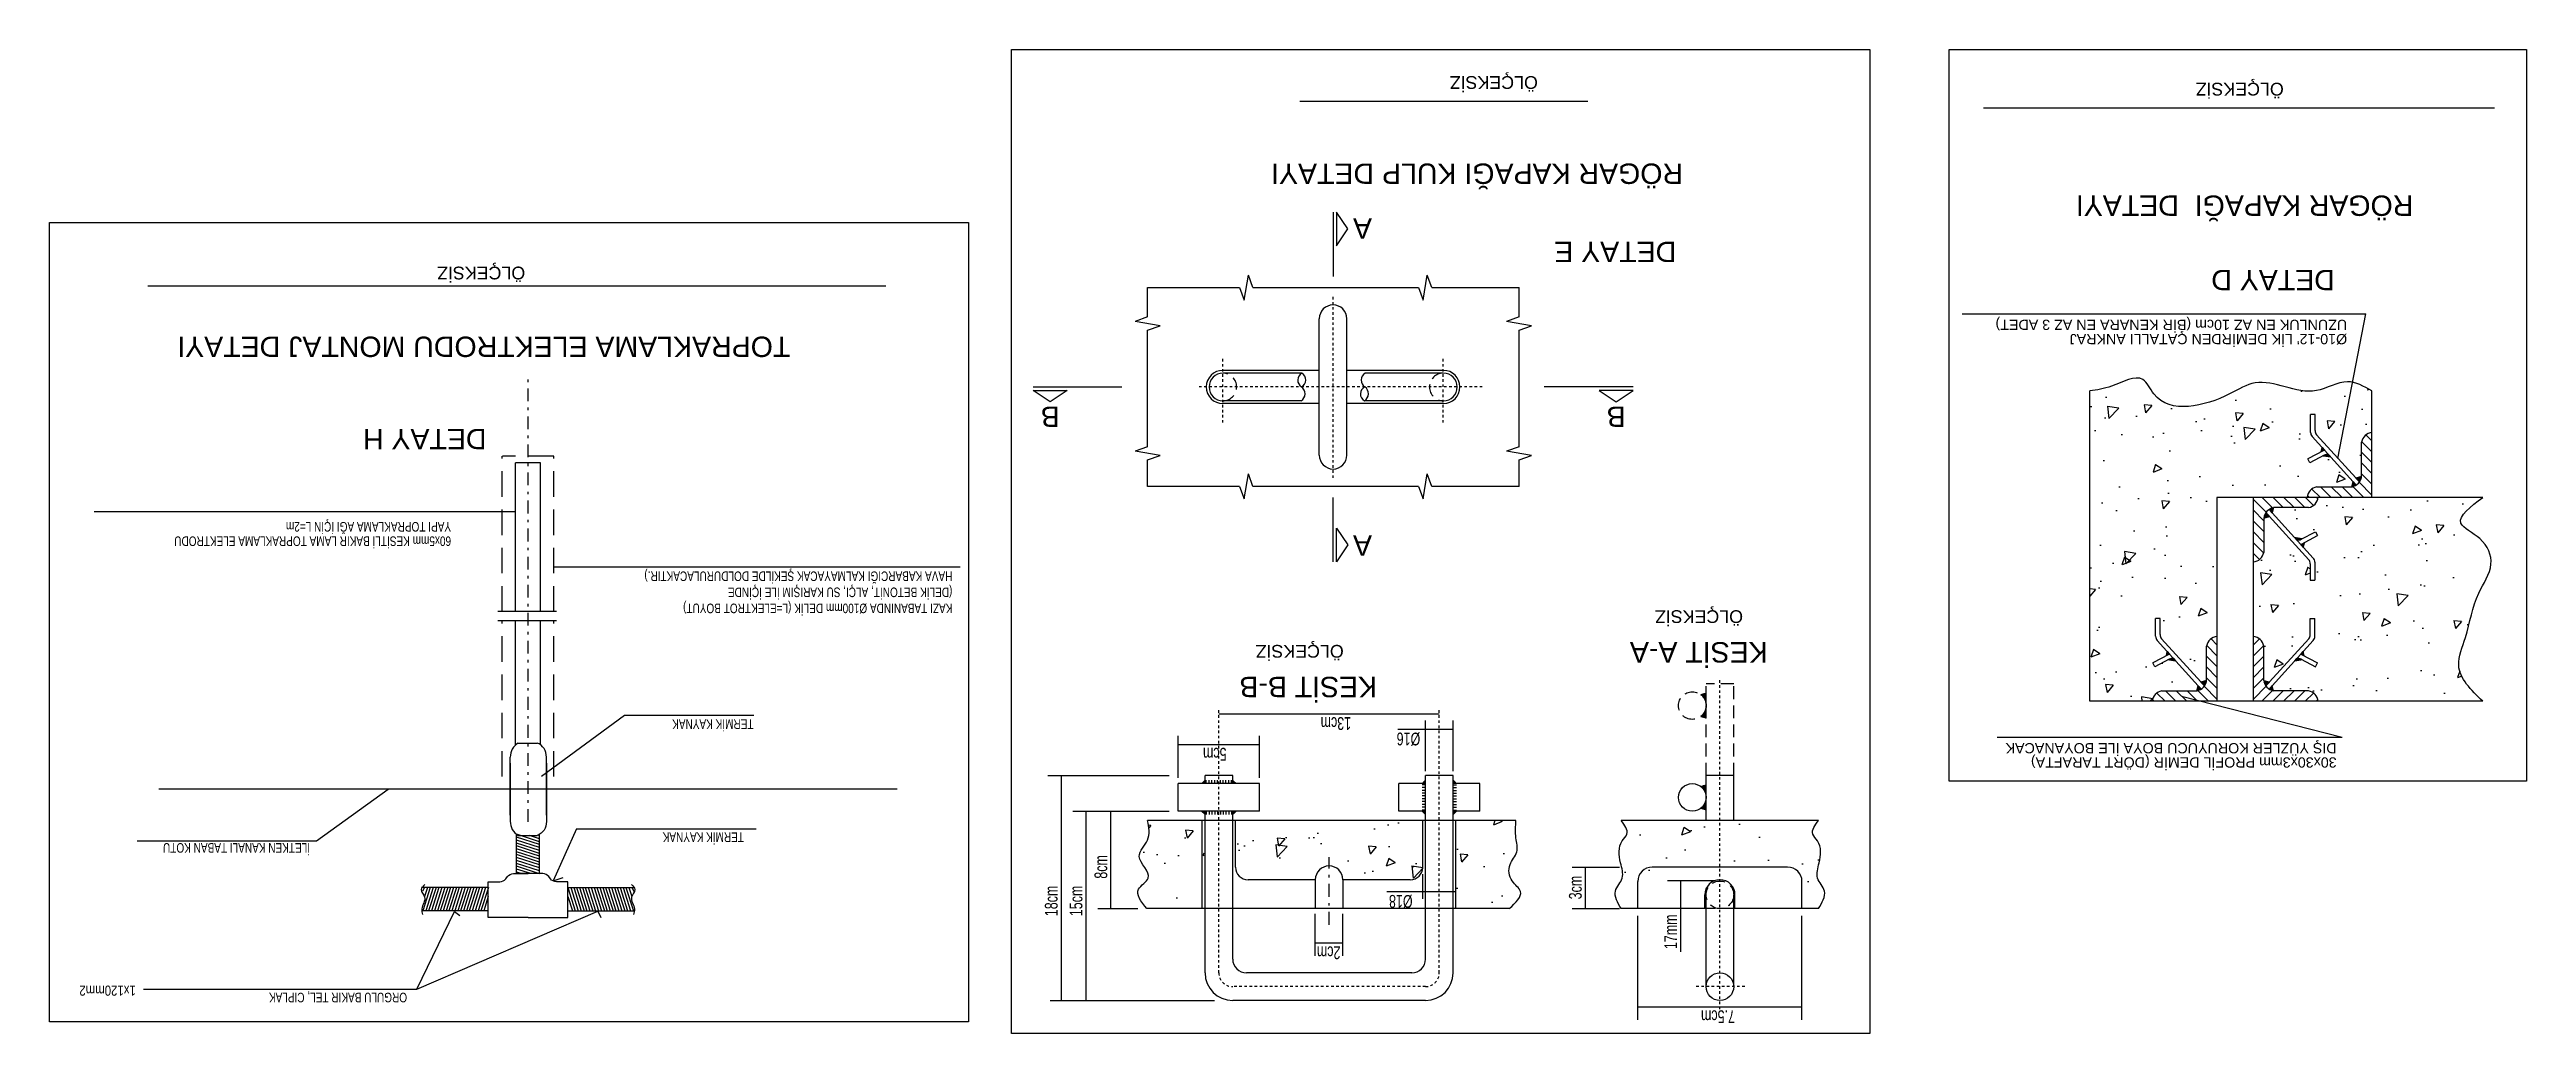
# Model space of a CAD drawing. Header units: metres. Extents: x 400413 to 400858, y 4543778 to 4544107.
# Drawn here: x 400670.9 to 400768, y 4544045.7 to 4544084.3 of the extents above; entities that cross this region are included whole.
import ezdxf
from ezdxf.enums import TextEntityAlignment as Align

# ---------------------------------------------------------------- set-up
doc = ezdxf.new("R2010")
doc.units = ezdxf.units.M
for name, pattern in [('DASHDOT', [1, 0.5, -0.25, 0, -0.25]), ('DASHED', [0.75, 0.5, -0.25]), ('HIDDENX2', [0.75, 0.5, -0.25])]:
    doc.linetypes.add(name, pattern=pattern)
for name, color, linetype in [('MIMARI', 2, 'Continuous'), ('PRT-EL-E-GEN', 2, 'Continuous'), ('PRT-EL-EL1', 2, 'Continuous'), ('PRT-EL-topraklama', 1, 'Continuous'), ('YP-EL-EL1', 2, 'Continuous'), ('YP-EL-topraklama', 1, 'Continuous'), ('YP_RA_GP_GTXTM-25_1_2', 251, 'Continuous')]:
    doc.layers.add(name, color=color, linetype=linetype)
doc.styles.add('BOLD', font='arial.ttf', dxfattribs={"width": 0.7, "height": 15})
doc.styles.add('D2B', font='arial.ttf', dxfattribs={"width": 0.75, "height": 25})
doc.styles.add('ROMANS', font='arial.ttf', dxfattribs={"width": 0.7})
doc.styles.add('Y1', font='arial.ttf', dxfattribs={"width": 0.8, "height": 40})
doc.styles.add('YP-TXT-0010-25', font='arial.ttf', dxfattribs={"height": 0.025})
doc.styles.add('YP-TXT-DIM', font='arial.ttf', dxfattribs={"width": 0.7})
pattern_1 = [(225, (405342.5284038, 4545953.3688567), (0.0010606601718, -0.0010606601718), [])]
pattern_2 = [(135, (405342.5284038, 4542172.0499759), (0.0010606601718, 0.0010606601718), [])]
pattern_3 = [(315, (396170.5909618, 4545953.3688502), (-0.0010606601718, -0.0010606601718), [])]
pattern_4 = [(315, (396176.6640446, 4545961.3681719), (-0.0010606601718, -0.0010606601718), [])]

msp = doc.modelspace()

# ---------------------------------------------------------------- texts
at = {"layer": 'PRT-EL-E-GEN', "style": 'D2B', "width": 0.75}
for s, p in [('YAPI TOPRAKLAMA AĞI İÇİN L=2m', (400686.63, 4544065.739)), ('60x5mm KESİTLİ BAKIR LAMA TOPRAKLAMA ELEKTRODU', (400686.63, 4544065.173)), ('HAVA KABARCIĞI KALMAYACAK ŞEKİLDE DOLDURULACAKTIR.)', (400706.278, 4544063.799)), ('(DELİK BETONİT, ALÇI, SU KARIŞIM İLE İÇİNDE', (400706.278, 4544063.169)), ('KAZI TABANINDA %%C100mm DELİK (L=ELEKTROT BOYUT)', (400706.278, 4544062.539)), ('TERMİK KAYNAK', (400698.482, 4544057.998)), ('TERMİK KAYNAK', (400698.111, 4544053.563)), ('İLETKEN KANALI TABAN KOTU', (400681.103, 4544053.145)), ('ORGULU BAKIR TEL, CIPLAK', (400684.905, 4544047.277))]:
    msp.add_text(s, height=0.375, rotation=180, dxfattribs=at).set_placement(p)
at = {"layer": 'PRT-EL-EL1', "color": 3, "style": 'ROMANS'}
for p in [(400729.227, 4544083.225, 0), (400758.463, 4544082.965, 0)]:
    msp.add_text('ÖLÇEKSİZ', height=0.5, rotation=180, dxfattribs=at).set_placement(p)
at = {"layer": 'PRT-EL-EL1', "color": 4, "linetype": 'Continuous', "style": 'BOLD'}
for s, p in [('RÖGAR KAPAĞI KULP DETAYI', (400734.917, 4544079.798, 0)), ('RÖGAR KAPAĞI  DETAYI', (400763.541, 4544078.544, 0)), ('TOPRAKLAMA ELEKTRODU MONTAJ DETAYI', (400699.926, 4544073.01, 0))]:
    msp.add_text(s, height=0.8, rotation=180, dxfattribs=at).set_placement(p)
msp.add_text('DETAY E', height=0.8, rotation=180, dxfattribs=at).set_placement((400732.259, 4544076.73, 0), align=Align.CENTER)
at = {"layer": 'YP-EL-EL1', "color": 4, "linetype": 'Continuous', "style": 'BOLD'}
for s, p in [('A', (400722.354, 4544077.653)), ('DETAY D', (400758.043, 4544075.626)), ('B', (400710.113, 4544070.265)), ('B', (400732.293, 4544070.265)), ('DETAY H', (400685.597, 4544069.391)), ('A', (400722.354, 4544065.216)), ('KESİT A-A', (400735.536, 4544061.028)), ('KESİT B-B', (400720.227, 4544059.668))]:
    msp.add_text(s, height=0.8, rotation=180, dxfattribs=at).set_placement(p, align=Align.CENTER)
at = {"layer": 'YP-EL-EL1', "color": 3, "style": 'ROMANS'}
for p in [(400689.535, 4544075.754), (400737.269, 4544062.279), (400721.618, 4544060.919)]:
    msp.add_text('ÖLÇEKSİZ', height=0.5, rotation=180, dxfattribs=at).set_placement(p)
at = {"layer": 'YP-EL-EL1', "color": 43, "style": 'YP-TXT-DIM', "width": 0.7}
for s, rotation, p in [('13cm', 179.99352, (400721.908, 4544058.085)), ('%%C16', 179.99352, (400724.618, 4544057.479)), ('5cm', 179.99352, (400717.025, 4544056.883)), ('8cm', 89.99352, (400712.348, 4544051.75)), ('18cm', 89.99352, (400710.403, 4544050.28)), ('15cm', 89.99352, (400711.375, 4544050.28)), ('3cm', 89.99352, (400730.946, 4544050.94)), ('%%C18', 179.99352, (400724.317, 4544051.11)), ('17mm', 89.99352, (400734.68, 4544048.989)), ('2cm', 179.99352, (400721.49, 4544049.095)), ('7.5cm', 179.99352, (400736.952, 4544046.589))]:
    msp.add_text(s, height=0.5, rotation=rotation, dxfattribs=at).set_placement(p)
at = {"layer": 'YP-EL-EL1', "style": 'Y1', "width": 0.8}
msp.add_text('1x120mm2', height=0.4, rotation=180, dxfattribs=at).set_placement((400674.272, 4544047.56))
at = {"layer": 'YP_RA_GP_GTXTM-25_1_2', "style": 'YP-TXT-0010-25'}
for s, p in [('UZUNLUK EN AZ 10cm (BİR KENARA EN AZ 3 ADET)', (400760.948, 4544073.67)), ("%%C10-12' LİK DEMİRDEN ÇATALLI ANKRAJ", (400760.948, 4544073.111)), ('DIŞ YÜZLER KORUYUCU BOYA İLE BOYANACAK', (400760.536, 4544057.067)), ('30x30x3mm PROFİL DEMİR (DÖRT TARAFTA)', (400760.536, 4544056.508))]:
    msp.add_text(s, height=0.4, rotation=179.99352, dxfattribs=at).set_placement(p)

# ---------------------------------------------------------------- hatches: boundary and pattern name
at = {"layer": 'YP-EL-EL1', "linetype": 'HIDDENX2'}
h = msp.add_hatch(dxfattribs=at)
h.set_pattern_fill('AR-CONC', color=2, scale=0.5, angle=180, style=0)
h.set_pattern_definition([(230, (404578.3192, 4545637.5923), (-3.586301, 0.3137607), [0.375, -4.125]), (175, (404578.3192, 4545637.5923), (0.6937567, -3.7609607), [0.3, -3.3]), (280.4514, (404578.0204, 4545637.6184), (-2.892547, -3.4471977), [0.318701, -3.5057106]), (226.1842, (404578.3192, 4545636.5923), (-5.3362052, 0.827595), [0.5625, -6.1875]), (276.6356, (404577.8746, 4545636.661), (-4.6733135, -4.8705894), [0.4780514, -5.258565]), (171.1842, (404578.319, 4545636.5923), (-4.67331, -4.870593), [0.45, -4.95]), (201, (404577.8192, 4545636.8423), (-2.9845353, 2.0130945), [0.375, -4.125]), (146, (404577.8192, 4545636.8423), (-1.2165767, -3.6257502), [0.3, -3.3]), (251.4514, (404577.5705, 4545637.01), (-4.201113, -1.6126525), [0.318701, -3.5057106]), (217.5, (404578.3192, 4545637.5923), (-0.06079928, -1.66446927), [0, -3.26, 0, -3.35, 0, -3.3125]), (187.5, (404578.3192, 4545637.5923), (-1.3153477, -1.97205856), [0, -1.91, 0, -3.185, 0, -1.2625]), (147.5, (404579.4342, 4545637.5923), (-2.6691122, 0.11277436), [0, -1.25, 0, -3.9, 0, -5.175]), (137.5, (404579.9342, 4545637.5923), (-2.9159308, -0.5005249), [0, -1.625, 0, -2.59, 0, -3.675])])
edge = h.paths.add_edge_path()
edge.add_line((400759.679, 4544063.461), (400759.504, 4544063.461))
edge.add_line((400759.504, 4544063.461), (400759.504, 4544064.097))
edge.add_arc((400759.264, 4544064.097), 0.24, 360, 402.17213)
edge.add_line((400759.442, 4544064.258), (400757.902, 4544065.958))
edge.add_line((400757.902, 4544065.958), (400757.683, 4544065.892))
edge.add_line((400757.683, 4544065.892), (400757.683, 4544064.548))
edge.add_arc((400757.218, 4544064.642), 0.474, 276.74402, 348.626, ccw=False)
edge.add_line((400757.274, 4544064.17), (400757.274, 4544061.248))
edge.add_arc((400757.218, 4544060.777), 0.474, 371.374, 443.29614, ccw=False)
edge.add_line((400757.683, 4544060.871), (400757.683, 4544059.527))
edge.add_line((400757.683, 4544059.527), (400757.902, 4544059.46))
edge.add_line((400757.902, 4544059.46), (400759.442, 4544061.161))
edge.add_arc((400759.264, 4544061.322), 0.24, 317.82787, 360)
edge.add_line((400759.504, 4544061.322), (400759.504, 4544061.958))
edge.add_line((400759.504, 4544061.958), (400759.679, 4544061.958))
edge.add_line((400759.679, 4544061.958), (400759.679, 4544061.255))
edge.add_arc((400759.439, 4544061.255), 0.24, 317.82787, 360, ccw=False)
edge.add_line((400759.617, 4544061.094), (400759.229, 4544060.665))
edge.add_line((400759.229, 4544060.665), (400759.257, 4544060.496))
edge.add_line((400759.257, 4544060.496), (400759.786, 4544060.215))
edge.add_line((400759.786, 4544060.215), (400759.704, 4544060.061))
edge.add_line((400759.704, 4544060.061), (400759.178, 4544060.341))
edge.add_line((400759.178, 4544060.341), (400758.89, 4544060.292))
edge.add_line((400758.89, 4544060.292), (400758.011, 4544059.321))
edge.add_line((400758.011, 4544059.321), (400758.061, 4544059.118))
edge.add_line((400758.061, 4544059.118), (400759.436, 4544059.118))
edge.add_arc((400759.345, 4544058.655), 0.471, 366.45041, 438.90527, ccw=False)
edge.add_line((400759.814, 4544058.708), (400766.261, 4544058.707))
edge.add_spline(control_points=[(400766.261, 4544058.707), (400765.807, 4544059.153), (400765.052, 4544059.893), (400765.732, 4544061.448), (400765.888, 4544062.791), (400766.791, 4544064.011), (400766.323, 4544065.142), (400764.951, 4544065.715), (400765.781, 4544066.34), (400766.262, 4544066.702)], knot_values=[0, 0, 0, 0, 169.606945, 281.631314, 463.599562, 586.620125, 695.909155, 791.91265, 923.840747, 923.840747, 923.840747, 923.840747], degree=3, periodic=0)
edge.add_line((400766.262, 4544066.702), (400759.813, 4544066.703))
edge.add_arc((400759.345, 4544066.764), 0.471, 281.09473, 352.55835, ccw=False)
edge.add_line((400759.436, 4544066.301), (400758.061, 4544066.301))
edge.add_line((400758.061, 4544066.301), (400758.011, 4544066.098))
edge.add_line((400758.011, 4544066.098), (400758.89, 4544065.127))
edge.add_line((400758.89, 4544065.127), (400759.178, 4544065.078))
edge.add_line((400759.178, 4544065.078), (400759.704, 4544065.358))
edge.add_line((400759.704, 4544065.358), (400759.786, 4544065.204))
edge.add_line((400759.786, 4544065.204), (400759.257, 4544064.923))
edge.add_line((400759.257, 4544064.923), (400759.229, 4544064.753))
edge.add_line((400759.229, 4544064.753), (400759.617, 4544064.325))
edge.add_arc((400759.439, 4544064.164), 0.24, 360, 402.17213, ccw=False)
edge.add_line((400759.679, 4544064.164), (400759.679, 4544063.461))
edge = h.paths.add_edge_path()
edge.add_spline(control_points=[(400761.92, 4544070.878), (400761.601, 4544071.057), (400760.887, 4544071.46), (400759.392, 4544070.444), (400757.69, 4544071.58), (400755.861, 4544070.396), (400753.68, 4544069.863), (400752.915, 4544071.679), (400751.807, 4544071.012), (400751.138, 4544070.919), (400750.863, 4544070.88)], knot_values=[0, 0, 0, 0, 102.498253, 229.479071, 471.255847, 580.609679, 877.145775, 948.629595, 1073.499845, 1160.766792, 1160.766792, 1160.766792, 1160.766792], degree=3, periodic=0)
edge.add_line((400750.863, 4544070.88), (400750.859, 4544058.71))
edge.add_line((400750.859, 4544058.71), (400753.306, 4544058.709))
edge.add_arc((400753.774, 4544058.655), 0.471, 461.09473, 533.37783, ccw=False)
edge.add_line((400753.684, 4544059.118), (400755.058, 4544059.118))
edge.add_line((400755.058, 4544059.118), (400755.109, 4544059.321))
edge.add_line((400755.109, 4544059.321), (400754.229, 4544060.292))
edge.add_line((400754.229, 4544060.292), (400753.941, 4544060.341))
edge.add_line((400753.941, 4544060.341), (400753.416, 4544060.061))
edge.add_line((400753.416, 4544060.061), (400753.334, 4544060.215))
edge.add_line((400753.334, 4544060.215), (400753.862, 4544060.496))
edge.add_line((400753.862, 4544060.496), (400753.891, 4544060.665))
edge.add_line((400753.891, 4544060.665), (400753.503, 4544061.094))
edge.add_arc((400753.681, 4544061.255), 0.24, 180, 222.17213, ccw=False)
edge.add_line((400753.441, 4544061.255), (400753.441, 4544061.958))
edge.add_line((400753.441, 4544061.958), (400753.615, 4544061.958))
edge.add_line((400753.615, 4544061.958), (400753.615, 4544061.322))
edge.add_arc((400753.855, 4544061.322), 0.24, 180, 222.17213)
edge.add_line((400753.677, 4544061.161), (400755.218, 4544059.46))
edge.add_line((400755.218, 4544059.46), (400755.436, 4544059.527))
edge.add_line((400755.436, 4544059.527), (400755.436, 4544060.871))
edge.add_arc((400755.901, 4544060.777), 0.474, 456.70386, 528.626, ccw=False)
edge.add_line((400755.846, 4544061.248), (400755.846, 4544066.703))
edge.add_line((400755.846, 4544066.703), (400759.378, 4544066.703))
edge.add_arc((400759.847, 4544066.654), 0.471, 461.09473, 534.10684, ccw=False)
edge.add_line((400759.757, 4544067.117), (400761.132, 4544067.117))
edge.add_line((400761.132, 4544067.117), (400761.182, 4544067.32))
edge.add_line((400761.182, 4544067.32), (400760.302, 4544068.291))
edge.add_line((400760.302, 4544068.291), (400760.014, 4544068.34))
edge.add_line((400760.014, 4544068.34), (400759.489, 4544068.06))
edge.add_line((400759.489, 4544068.06), (400759.407, 4544068.214))
edge.add_line((400759.407, 4544068.214), (400759.935, 4544068.496))
edge.add_line((400759.935, 4544068.496), (400759.964, 4544068.665))
edge.add_line((400759.964, 4544068.665), (400759.576, 4544069.093))
edge.add_arc((400759.754, 4544069.254), 0.24, 180, 222.17213, ccw=False)
edge.add_line((400759.514, 4544069.254), (400759.514, 4544069.957))
edge.add_line((400759.514, 4544069.957), (400759.688, 4544069.957))
edge.add_line((400759.688, 4544069.957), (400759.688, 4544069.321))
edge.add_arc((400759.928, 4544069.321), 0.24, 180, 222.17213)
edge.add_line((400759.75, 4544069.16), (400761.291, 4544067.46))
edge.add_line((400761.291, 4544067.46), (400761.509, 4544067.526))
edge.add_line((400761.509, 4544067.526), (400761.509, 4544068.87))
edge.add_arc((400761.974, 4544068.777), 0.474, 456.61746, 528.626, ccw=False)
edge.add_line((400761.919, 4544069.248), (400761.92, 4544070.878))
at = {"layer": 'YP-EL-EL1'}
h = msp.add_hatch(dxfattribs=at)
h.set_pattern_fill('ANSI31', color=2, scale=2.4, angle=180, style=0)
h.set_pattern_definition([(315, (396176.66404, 4545961.36817), (-0.212132034, -0.212132034), [])])
h.paths.add_polyline_path([(400761.919, 4544066.708), (400759.379, 4544066.707, -0.327216), (400759.757, 4544067.117), (400761.132, 4544067.117, 0.326437), (400761.509, 4544067.526), (400761.509, 4544068.87, -0.324544), (400761.919, 4544069.248)])
h = msp.add_hatch(dxfattribs=at)
h.set_pattern_fill('ANSI31', color=256, scale=0.012, angle=180, style=0)
h.set_pattern_definition(pattern_4)
h.paths.add_polyline_path([(400760.302, 4544068.291), (400760.222, 4544068.38, 0.186116), (400760.05, 4544068.359), (400760.014, 4544068.34)])
h.paths.add_polyline_path([(400759.964, 4544068.665), (400759.935, 4544068.496), (400760.028, 4544068.545, -0.036554), (400760.06, 4544068.559)])
h = msp.add_hatch(dxfattribs=at)
h.set_pattern_fill('ANSI31', color=256, scale=0.012, angle=180, style=0)
h.set_pattern_definition(pattern_4)
h.paths.add_polyline_path([(400761.132, 4544067.117, 0.098643), (400761.302, 4544067.187), (400761.182, 4544067.32)])
h.paths.add_polyline_path([(400761.427, 4544067.309, 0.124714), (400761.509, 4544067.526), (400761.291, 4544067.46)])
h = msp.add_hatch(dxfattribs=at)
h.set_pattern_fill('ANSI31', color=2, scale=2.4, angle=180, style=0)
h.set_pattern_definition([(135, (405342.5284, 4542172.04998), (0.212132034, 0.212132034), [])])
h.paths.add_polyline_path([(400757.273, 4544066.71), (400759.814, 4544066.711, -0.327216), (400759.436, 4544066.301), (400758.061, 4544066.301, 0.326437), (400757.683, 4544065.892), (400757.683, 4544064.548, -0.324544), (400757.274, 4544064.17)])
h = msp.add_hatch(dxfattribs=at)
h.set_pattern_fill('ANSI31', color=256, scale=0.012, angle=180, style=0)
h.set_pattern_definition(pattern_2)
h.paths.add_polyline_path([(400758.061, 4544066.301, 0.098643), (400757.891, 4544066.231), (400758.011, 4544066.098)])
h.paths.add_polyline_path([(400757.766, 4544066.109, 0.124714), (400757.683, 4544065.892), (400757.902, 4544065.958)])
h = msp.add_hatch(dxfattribs=at)
h.set_pattern_fill('ANSI31', color=256, scale=0.012, angle=180, style=0)
h.set_pattern_definition(pattern_2)
h.paths.add_polyline_path([(400758.89, 4544065.127), (400758.971, 4544065.038, 0.186116), (400759.142, 4544065.059), (400759.178, 4544065.078)])
h.paths.add_polyline_path([(400759.229, 4544064.753), (400759.257, 4544064.923), (400759.165, 4544064.873, -0.036554), (400759.133, 4544064.859)])
h = msp.add_hatch(dxfattribs=at)
h.set_pattern_fill('ANSI31', color=2, scale=2.4, angle=180, style=0)
h.set_pattern_definition([(315, (396170.59096, 4545953.36885), (-0.212132034, -0.212132034), [])])
h.paths.add_polyline_path([(400755.846, 4544058.708), (400753.306, 4544058.708, -0.327216), (400753.684, 4544059.118), (400755.058, 4544059.118, 0.326437), (400755.436, 4544059.527), (400755.436, 4544060.871, -0.324544), (400755.846, 4544061.248)])
h = msp.add_hatch(dxfattribs=at)
h.set_pattern_fill('ANSI31', color=2, scale=2.4, angle=180, style=0)
h.set_pattern_definition([(225, (405342.5284, 4545953.36886), (0.212132034, -0.212132034), [])])
h.paths.add_polyline_path([(400757.273, 4544058.708), (400759.814, 4544058.708, 0.327216), (400759.436, 4544059.118), (400758.061, 4544059.118, -0.326437), (400757.683, 4544059.527), (400757.683, 4544060.871, 0.324544), (400757.274, 4544061.248)])
h = msp.add_hatch(dxfattribs=at)
h.set_pattern_fill('ANSI31', color=256, scale=0.012, angle=180, style=0)
h.set_pattern_definition(pattern_3)
h.paths.add_polyline_path([(400754.229, 4544060.292), (400754.149, 4544060.381, 0.186116), (400753.977, 4544060.36), (400753.941, 4544060.341)])
h.paths.add_polyline_path([(400753.891, 4544060.665), (400753.862, 4544060.496), (400753.954, 4544060.545, -0.036554), (400753.987, 4544060.56)])
h = msp.add_hatch(dxfattribs=at)
h.set_pattern_fill('ANSI31', color=256, scale=0.012, angle=180, style=0)
h.set_pattern_definition(pattern_1)
h.paths.add_polyline_path([(400759.178, 4544060.341), (400759.142, 4544060.36, 0.186116), (400758.971, 4544060.381), (400758.89, 4544060.292)])
h.paths.add_polyline_path([(400759.133, 4544060.56, -0.036554), (400759.165, 4544060.545), (400759.257, 4544060.496), (400759.229, 4544060.665)])
h = msp.add_hatch(dxfattribs=at)
h.set_pattern_fill('ANSI31', color=256, scale=0.012, angle=180, style=0)
h.set_pattern_definition(pattern_3)
h.paths.add_polyline_path([(400755.058, 4544059.118, 0.098643), (400755.229, 4544059.188), (400755.109, 4544059.321)])
h.paths.add_polyline_path([(400755.354, 4544059.31, 0.124714), (400755.436, 4544059.527), (400755.218, 4544059.46)])
h = msp.add_hatch(dxfattribs=at)
h.set_pattern_fill('ANSI31', color=256, scale=0.012, angle=180, style=0)
h.set_pattern_definition(pattern_1)
h.paths.add_polyline_path([(400758.011, 4544059.321), (400757.891, 4544059.188, 0.098643), (400758.061, 4544059.118)])
h.paths.add_polyline_path([(400757.902, 4544059.46), (400757.683, 4544059.527, 0.124714), (400757.766, 4544059.31)])
at = {"layer": 'YP-EL-EL1', "linetype": 'DASHED'}
h = msp.add_hatch(dxfattribs=at)
h.set_pattern_fill('ANSI31', color=2, scale=0.01, angle=180, style=0)
h.set_pattern_definition([(225, (404488.52857, 4545622.0656157), (0.0008838834765, -0.0008838834765), [])])
h.paths.add_polyline_path([(400735.618, 4544058.117), (400735.821, 4544058.053), (400735.821, 4544058.539, -0.227768)])
h.paths.add_polyline_path([(400735.821, 4544058.539), (400735.821, 4544059.025), (400735.618, 4544058.961, -0.227768)])
at = {"layer": 'YP-EL-EL1'}
h = msp.add_hatch(dxfattribs=at)
h.set_pattern_fill('ANSI31', color=256, scale=0.01, angle=180, style=0)
h.set_pattern_definition([(225, (404488.52857, 4545618.4648712), (0.0008838834765, -0.0008838834765), [])])
h.paths.add_polyline_path([(400735.821, 4544054.938, -0.227768), (400735.618, 4544054.516), (400735.821, 4544054.452)])
h.paths.add_polyline_path([(400735.821, 4544055.425), (400735.618, 4544055.361, -0.227768), (400735.821, 4544054.938)])
at = {"layer": 'YP-EL-EL1', "linetype": 'HIDDENX2'}
h = msp.add_hatch(dxfattribs=at)
h.set_pattern_fill('AR-CONC', color=2, scale=0.5, angle=180, style=0)
h.set_pattern_definition([(230, (404488.3443, 4545618.1009), (-3.586301, 0.3137607), [0.375, -4.125]), (175, (404488.3443, 4545618.101), (0.6937567, -3.7609607), [0.3, -3.3]), (280.4514, (404488.0454, 4545618.127), (-2.892547, -3.4471977), [0.318701, -3.5057106]), (226.1842, (404488.3443, 4545617.101), (-5.3362052, 0.827595), [0.5625, -6.1875]), (276.6356, (404487.8996, 4545617.17), (-4.6733135, -4.8705894), [0.4780514, -5.258565]), (171.1842, (404488.3443, 4545617.101), (-4.67331, -4.870593), [0.45, -4.95]), (201, (404487.8443, 4545617.3509), (-2.9845353, 2.0130945), [0.375, -4.125]), (146, (404487.8443, 4545617.351), (-1.2165767, -3.6257502), [0.3, -3.3]), (251.4514, (404487.5956, 4545617.5186), (-4.201113, -1.6126525), [0.318701, -3.5057106]), (217.5, (404488.3443, 4545618.1009), (-0.06079928, -1.66446927), [0, -3.26, 0, -3.35, 0, -3.3125]), (187.5, (404488.3443, 4545618.1009), (-1.3153477, -1.97205856), [0, -1.91, 0, -3.185, 0, -1.2625]), (147.5, (404489.4593, 4545618.1009), (-2.6691122, 0.11277436), [0, -1.25, 0, -3.9, 0, -5.175]), (137.5, (404489.9593, 4545618.1009), (-2.9159308, -0.5005249), [0, -1.625, 0, -2.59, 0, -3.675])])
edge = h.paths.add_edge_path()
edge.add_line((400725.957, 4544050.576), (400728.108, 4544050.576))
edge.add_spline(control_points=[(400728.108, 4544050.576), (400728.359, 4544050.811), (400728.771, 4544051.197), (400728.116, 4544051.656), (400728.032, 4544052.309), (400728.499, 4544052.77), (400728.329, 4544053.401), (400728.356, 4544053.808), (400728.37, 4544054.033)], knot_values=[0, 0, 0, 0, 80.48791, 132.406205, 197.129117, 253.210948, 308.671218, 376.949817, 376.949817, 376.949817, 376.949817], degree=3, periodic=0)
edge.add_line((400728.37, 4544054.033), (400725.957, 4544054.033))
edge.add_line((400725.957, 4544054.033), (400725.957, 4544050.576))
h.paths.add_polyline_path([(400721.045, 4544054.033), (400721.045, 4544052.25, -0.414214), (400721.586, 4544051.709), (400724.283, 4544051.709, 0.414214), (400724.774, 4544052.199), (400724.774, 4544054.033)])
h.paths.add_polyline_path([(400720.504, 4544051.709, -0.414214), (400721.045, 4544052.25), (400721.045, 4544054.033), (400717.316, 4544054.033), (400717.316, 4544052.199, 0.414214), (400717.807, 4544051.709)])
edge = h.paths.add_edge_path()
edge.add_line((400716.133, 4544054.033), (400713.927, 4544054.033))
edge.add_spline(control_points=[(400713.927, 4544054.033), (400713.98, 4544053.767), (400714.081, 4544053.254), (400713.296, 4544052.589), (400714.297, 4544051.822), (400713.306, 4544051.31), (400713.679, 4544050.848), (400713.898, 4544050.576)], knot_values=[0, 0, 0, 0, 77.023315, 148.735148, 240.232307, 298.116351, 380.885543, 380.885543, 380.885543, 380.885543], degree=3, periodic=0)
edge.add_line((400713.898, 4544050.576), (400716.133, 4544050.576))
edge.add_line((400716.133, 4544050.576), (400716.133, 4544054.033))
h = msp.add_hatch(dxfattribs=at)
h.set_pattern_fill('AR-CONC', color=2, scale=0.5, angle=180, style=0)
h.set_pattern_definition([(230, (404488.5286, 4545618.1009), (-3.586301, 0.3137607), [0.375, -4.125]), (175, (404488.5286, 4545618.101), (0.6937567, -3.7609607), [0.3, -3.3]), (280.4514, (404488.2297, 4545618.127), (-2.892547, -3.4471977), [0.318701, -3.5057106]), (226.1842, (404488.5286, 4545617.101), (-5.3362052, 0.827595), [0.5625, -6.1875]), (276.6356, (404488.084, 4545617.17), (-4.6733135, -4.8705894), [0.4780514, -5.258565]), (171.1842, (404488.5286, 4545617.101), (-4.67331, -4.870593), [0.45, -4.95]), (201, (404488.0286, 4545617.3509), (-2.9845353, 2.0130945), [0.375, -4.125]), (146, (404488.0286, 4545617.351), (-1.2165767, -3.6257502), [0.3, -3.3]), (251.4514, (404487.78, 4545617.5186), (-4.201113, -1.6126525), [0.318701, -3.5057106]), (217.5, (404488.5286, 4545618.1009), (-0.06079928, -1.66446927), [0, -3.26, 0, -3.35, 0, -3.3125]), (187.5, (404488.5286, 4545618.1009), (-1.3153477, -1.97205856), [0, -1.91, 0, -3.185, 0, -1.2625]), (147.5, (404489.6436, 4545618.1009), (-2.6691122, 0.11277436), [0, -1.25, 0, -3.9, 0, -5.175]), (137.5, (404490.1436, 4545618.1009), (-2.9159308, -0.5005249), [0, -1.625, 0, -2.59, 0, -3.675])])
edge = h.paths.add_edge_path()
edge.add_spline(control_points=[(400732.496, 4544054.033), (400732.634, 4544053.846), (400732.849, 4544053.554), (400732.353, 4544053.101), (400732.423, 4544052.453), (400732.654, 4544051.765), (400732.098, 4544051.234), (400732.354, 4544050.812), (400732.496, 4544050.576)], knot_values=[0, 0, 0, 0, 58.067999, 90.453675, 176.675279, 236.375207, 294.085142, 366.630162, 366.630162, 366.630162, 366.630162], degree=3, periodic=0)
edge.add_line((400732.496, 4544050.576), (400733.144, 4544050.576))
edge.add_line((400733.144, 4544050.576), (400733.144, 4544051.64))
edge.add_arc((400733.711, 4544051.64), 0.566, 90, 180, ccw=False)
edge.add_line((400733.711, 4544052.207), (400736.362, 4544052.207))
edge.add_line((400736.362, 4544052.207), (400736.362, 4544054.033))
edge.add_line((400736.362, 4544054.033), (400732.496, 4544054.033))
edge = h.paths.add_edge_path()
edge.add_arc((400739.013, 4544051.64), 0.566, 360, 450, ccw=False)
edge.add_line((400739.579, 4544051.64), (400739.579, 4544050.576))
edge.add_line((400739.579, 4544050.576), (400740.227, 4544050.576))
edge.add_spline(control_points=[(400740.227, 4544050.576), (400740.37, 4544050.812), (400740.626, 4544051.234), (400740.07, 4544051.765), (400740.3, 4544052.453), (400740.37, 4544053.101), (400739.874, 4544053.554), (400740.089, 4544053.846), (400740.227, 4544054.033)], knot_values=[0, 0, 0, 0, 72.54502, 130.254955, 189.954883, 276.176486, 308.562162, 366.630162, 366.630162, 366.630162, 366.630162], degree=3, periodic=0)
edge.add_line((400740.227, 4544054.033), (400736.362, 4544054.033))
edge.add_line((400736.362, 4544054.033), (400736.362, 4544052.207))
edge.add_line((400736.362, 4544052.207), (400739.013, 4544052.207))

# ---------------------------------------------------------------- linework, layer by layer
at = {"layer": 'MIMARI'}
for p, q in [((400670.891, 4544046.136), (400670.891, 4544077.487)), ((400670.891, 4544077.487), (400706.913, 4544077.487)), ((400706.913, 4544077.487), (400706.913, 4544046.136)), ((400690.102, 4544053.199), (400689.197, 4544053.49)), ((400690.102, 4544053.085), (400689.197, 4544053.376)), ((400690.102, 4544052.971), (400689.197, 4544053.262)), ((400690.102, 4544053.313), (400689.699, 4544053.442)), ((400690.102, 4544053.426), (400690.024, 4544053.451)), ((400691.542, 4544053.704), (400690.629, 4544051.661)), ((400691.542, 4544053.704), (400698.584, 4544053.704)), ((400690.102, 4544052.857), (400689.197, 4544053.148)), ((400690.102, 4544052.743), (400689.197, 4544053.034)), ((400690.102, 4544052.629), (400689.197, 4544052.92)), ((400690.102, 4544052.515), (400689.197, 4544052.807)), ((400690.102, 4544052.402), (400689.197, 4544052.693)), ((400690.102, 4544052.288), (400689.197, 4544052.579)), ((400690.102, 4544052.174), (400689.197, 4544052.465)), ((400690.102, 4544052.06), (400689.197, 4544052.351)), ((400685.814, 4544051.402), (400685.523, 4544050.496)), ((400685.7, 4544051.402), (400685.582, 4544051.055)), ((400685.928, 4544051.402), (400685.637, 4544050.496)), ((400686.042, 4544051.402), (400685.751, 4544050.496)), ((400686.156, 4544051.402), (400685.865, 4544050.496)), ((400686.27, 4544051.402), (400685.978, 4544050.496)), ((400686.384, 4544051.402), (400686.092, 4544050.496)), ((400686.497, 4544051.402), (400686.206, 4544050.496)), ((400686.611, 4544051.402), (400686.32, 4544050.496)), ((400686.725, 4544051.402), (400686.434, 4544050.496)), ((400686.839, 4544051.402), (400686.548, 4544050.496)), ((400686.953, 4544051.402), (400686.662, 4544050.496)), ((400687.067, 4544051.402), (400686.776, 4544050.496)), ((400687.181, 4544051.402), (400686.889, 4544050.496)), ((400687.294, 4544051.402), (400687.003, 4544050.496)), ((400687.408, 4544051.402), (400687.117, 4544050.496)), ((400687.522, 4544051.402), (400687.231, 4544050.496)), ((400687.636, 4544051.402), (400687.345, 4544050.496)), ((400687.75, 4544051.402), (400687.459, 4544050.496)), ((400687.864, 4544051.402), (400687.573, 4544050.496)), ((400687.978, 4544051.402), (400687.687, 4544050.496)), ((400688.092, 4544051.402), (400687.8, 4544050.496)), ((400690.102, 4544051.946), (400689.197, 4544052.237)), ((400689.759, 4544051.949), (400689.197, 4544052.123)), ((400689.392, 4544051.949), (400689.197, 4544052.01)), ((400690.629, 4544051.661), (400691.024, 4544051.792)), ((400691.207, 4544051.402), (400691.499, 4544050.496)), ((400691.321, 4544051.402), (400691.612, 4544050.496)), ((400691.435, 4544051.402), (400691.726, 4544050.496)), ((400691.549, 4544051.402), (400691.84, 4544050.496)), ((400691.663, 4544051.402), (400691.954, 4544050.496)), ((400691.777, 4544051.402), (400692.068, 4544050.496)), ((400691.891, 4544051.402), (400692.182, 4544050.496)), ((400692.004, 4544051.402), (400692.296, 4544050.496)), ((400692.118, 4544051.402), (400692.409, 4544050.496)), ((400692.232, 4544051.402), (400692.523, 4544050.496)), ((400692.346, 4544051.402), (400692.637, 4544050.496)), ((400692.46, 4544051.402), (400692.751, 4544050.496)), ((400692.574, 4544051.402), (400692.865, 4544050.496)), ((400692.688, 4544051.402), (400692.979, 4544050.496)), ((400692.802, 4544051.402), (400693.093, 4544050.496)), ((400692.915, 4544051.402), (400693.207, 4544050.496)), ((400693.029, 4544051.402), (400693.32, 4544050.496)), ((400693.143, 4544051.402), (400693.434, 4544050.496)), ((400693.257, 4544051.402), (400693.548, 4544050.496)), ((400693.371, 4544051.402), (400693.662, 4544050.496)), ((400693.485, 4544051.402), (400693.776, 4544050.496)), ((400693.599, 4544051.402), (400693.717, 4544051.055)), ((400685.291, 4544047.411), (400692.376, 4544050.474)), ((400685.291, 4544047.411), (400686.76, 4544050.463)), ((400686.76, 4544050.463), (400686.969, 4544050.308)), ((400688.089, 4544051.058), (400687.914, 4544050.496)), ((400691.21, 4544051.058), (400691.385, 4544050.496)), ((400692.376, 4544050.474), (400692.494, 4544050.222)), ((400674.572, 4544047.411), (400685.291, 4544047.411)), ((400706.913, 4544046.136), (400670.891, 4544046.136))]:
    msp.add_line(p, q, dxfattribs=at)
at = {"layer": 'MIMARI', "linetype": 'DASHDOT', "ltscale": 0.2}
for p, q in [((400721.201, 4544067.466), (400721.201, 4544074.582)), ((400716.881, 4544069.635), (400716.881, 4544072.193)), ((400725.522, 4544069.635), (400725.522, 4544072.193)), ((400727.049, 4544071.034), (400715.865, 4544071.034)), ((400736.362, 4544046.635), (400736.362, 4544059.54)), ((400716.724, 4544048.058), (400716.724, 4544058.393)), ((400725.365, 4544048.058), (400725.365, 4544058.437)), ((400724.824, 4544047.517), (400717.266, 4544047.517)), ((400737.337, 4544047.517), (400735.387, 4544047.517))]:
    msp.add_line(p, q, dxfattribs=at)
at = {"layer": 'MIMARI', "linetype": 'DASHDOT'}
for p, q in [((400689.649, 4544053.978), (400689.649, 4544071.475)), ((400721.045, 4544049.945), (400721.045, 4544052.592))]:
    msp.add_line(p, q, dxfattribs=at)
at = {"layer": 'MIMARI', "ltscale": 0.0001}
for p, q in [((400672.636, 4544066.146), (400689.161, 4544066.146)), ((400690.661, 4544063.982), (400706.588, 4544063.982)), ((400690.756, 4544062.227), (400688.469, 4544062.227)), ((400690.756, 4544061.865), (400688.469, 4544061.865)), ((400693.426, 4544058.144), (400690.177, 4544055.755)), ((400698.498, 4544058.144), (400693.426, 4544058.144)), ((400681.359, 4544053.24), (400684.167, 4544055.262)), ((400674.322, 4544053.24), (400681.359, 4544053.24))]:
    msp.add_line(p, q, dxfattribs=at)
at = {"layer": 'MIMARI'}
for points in [[(400742.243, 4544045.679), (400708.593, 4544045.679), (400708.593, 4544084.269), (400742.243, 4544084.269)], [(400767.976, 4544055.58), (400745.352, 4544055.58), (400745.352, 4544084.269), (400767.976, 4544084.269)]]:
    msp.add_lwpolyline(points, close=True, dxfattribs=at)
at = {"layer": 'MIMARI', "linetype": 'DASHDOT', "ltscale": 0.2}
for centre, start, end in [((400717.266, 4544048.058), 180, 270), ((400724.824, 4544048.058), 270, 0)]:
    msp.add_arc(centre, 0.541, start, end, dxfattribs=at)
at = {"layer": 'MIMARI'}
for points in [[(400685.597, 4544051.523), (400685.461, 4544051.322), (400685.594, 4544051.031), (400685.481, 4544050.562), (400685.515, 4544050.35)], [(400693.702, 4544051.523), (400693.838, 4544051.322), (400693.705, 4544051.031), (400693.818, 4544050.562), (400693.784, 4544050.35)]]:
    msp.add_spline(points, degree=3, dxfattribs=at)
at = {"layer": 'PRT-EL-topraklama'}
for p, q in [((400731.185, 4544082.225, 0), (400719.904, 4544082.225, 0)), ((400766.727, 4544081.965, 0), (400746.691, 4544081.965, 0))]:
    msp.add_line(p, q, dxfattribs=at)
at = {"layer": 'YP-EL-EL1'}
for p, q in [((400721.201, 4544077.895), (400721.201, 4544075.369)), ((400713.93, 4544074.934), (400717.537, 4544074.934)), ((400713.93, 4544073.78), (400713.93, 4544074.934)), ((400717.537, 4544074.934), (400717.713, 4544074.443)), ((400717.713, 4544074.443), (400717.88, 4544075.425)), ((400718.056, 4544074.934), (400717.88, 4544075.425)), ((400718.056, 4544074.934), (400724.551, 4544074.934)), ((400724.551, 4544074.934), (400724.726, 4544074.443)), ((400724.726, 4544074.443), (400724.894, 4544075.425)), ((400725.069, 4544074.934), (400724.894, 4544075.425)), ((400725.069, 4544074.934), (400728.491, 4544074.934)), ((400728.491, 4544073.78), (400728.491, 4544074.934)), ((400713.93, 4544073.78), (400713.438, 4544073.605)), ((400714.421, 4544073.437), (400713.438, 4544073.605)), ((400720.66, 4544068.358), (400720.66, 4544073.711)), ((400721.742, 4544068.358), (400721.742, 4544073.711)), ((400728.491, 4544073.78), (400727.999, 4544073.605)), ((400728.982, 4544073.437), (400727.999, 4544073.605)), ((400713.93, 4544073.261), (400714.421, 4544073.437)), ((400713.93, 4544068.693), (400713.93, 4544073.261)), ((400728.491, 4544073.261), (400728.982, 4544073.437)), ((400728.491, 4544068.693), (400728.491, 4544073.261)), ((400709.445, 4544071.034), (400712.923, 4544071.034)), ((400719.974, 4544071.576), (400716.881, 4544071.576)), ((400725.522, 4544071.576), (400722.458, 4544071.576)), ((400732.957, 4544071.034), (400729.48, 4544071.034)), ((400719.945, 4544070.493), (400716.881, 4544070.493)), ((400725.522, 4544070.493), (400722.429, 4544070.493)), ((400689.161, 4544062.227), (400689.161, 4544068.06)), ((400690.137, 4544068.06), (400689.161, 4544068.06)), ((400690.137, 4544062.227), (400690.137, 4544068.06)), ((400713.93, 4544068.693), (400713.438, 4544068.518)), ((400714.421, 4544068.35), (400713.438, 4544068.518)), ((400713.93, 4544068.174), (400714.421, 4544068.35)), ((400713.93, 4544067.135), (400713.93, 4544068.174)), ((400728.491, 4544068.693), (400727.999, 4544068.518)), ((400728.982, 4544068.35), (400727.999, 4544068.518)), ((400728.491, 4544068.174), (400728.982, 4544068.35)), ((400728.491, 4544067.135), (400728.491, 4544068.174)), ((400759.935, 4544068.496), (400759.964, 4544068.665)), ((400760.014, 4544068.34), (400760.302, 4544068.291)), ((400717.537, 4544067.135), (400713.93, 4544067.135)), ((400717.537, 4544067.135), (400717.713, 4544066.644)), ((400717.713, 4544066.644), (400717.88, 4544067.626)), ((400718.056, 4544067.135), (400717.88, 4544067.626)), ((400724.551, 4544067.135), (400718.056, 4544067.135)), ((400724.551, 4544067.135), (400724.726, 4544066.644)), ((400724.726, 4544066.644), (400724.894, 4544067.626)), ((400725.069, 4544067.135), (400724.894, 4544067.626)), ((400728.491, 4544067.135), (400725.069, 4544067.135)), ((400761.132, 4544067.117), (400761.182, 4544067.32)), ((400761.509, 4544067.526), (400761.291, 4544067.46)), ((400721.201, 4544064.173), (400721.201, 4544066.7)), ((400757.683, 4544065.892), (400757.902, 4544065.958)), ((400758.061, 4544066.301), (400758.011, 4544066.098)), ((400759.178, 4544065.078), (400758.89, 4544065.127)), ((400759.257, 4544064.923), (400759.229, 4544064.753)), ((400689.161, 4544056.999), (400689.161, 4544061.865)), ((400690.137, 4544056.998), (400690.137, 4544061.865)), ((400753.862, 4544060.496), (400753.891, 4544060.665)), ((400753.941, 4544060.341), (400754.229, 4544060.292)), ((400759.178, 4544060.341), (400758.89, 4544060.292)), ((400759.257, 4544060.496), (400759.229, 4544060.665)), ((400755.058, 4544059.118), (400755.109, 4544059.321)), ((400755.436, 4544059.527), (400755.218, 4544059.46)), ((400757.683, 4544059.527), (400757.902, 4544059.46)), ((400758.061, 4544059.118), (400758.011, 4544059.321)), ((400735.618, 4544055.361), (400735.821, 4544055.425)), ((400735.821, 4544054.033), (400735.821, 4544055.796)), ((400736.903, 4544055.796), (400735.821, 4544055.796)), ((400736.903, 4544054.033), (400736.903, 4544055.796)), ((400735.618, 4544054.516), (400735.821, 4544054.452)), ((400720.504, 4544051.709), (400720.504, 4544050.576)), ((400721.586, 4544051.709), (400721.586, 4544050.576)), ((400733.144, 4544050.576), (400733.144, 4544051.64)), ((400739.013, 4544052.207), (400733.711, 4544052.207)), ((400739.579, 4544050.576), (400739.579, 4544051.64))]:
    msp.add_line(p, q, dxfattribs=at)
at = {"layer": 'YP-EL-EL1', "color": 2}
for p, q in [((400720.66, 4544071.686), (400716.881, 4544071.686)), ((400725.522, 4544071.686), (400721.742, 4544071.686)), ((400720.66, 4544070.383), (400716.881, 4544070.383)), ((400725.522, 4544070.383), (400721.742, 4544070.383)), ((400716.229, 4544055.479), (400716.229, 4544055.616)), ((400716.338, 4544055.479), (400716.338, 4544055.616)), ((400716.447, 4544055.479), (400716.447, 4544055.616)), ((400716.56, 4544055.479), (400716.56, 4544055.616)), ((400716.665, 4544055.479), (400716.665, 4544055.616)), ((400716.784, 4544055.479), (400716.784, 4544055.616)), ((400716.889, 4544055.479), (400716.889, 4544055.616)), ((400717.002, 4544055.479), (400717.002, 4544055.616)), ((400717.111, 4544055.479), (400717.111, 4544055.616)), ((400717.22, 4544055.479), (400717.22, 4544055.616)), ((400724.824, 4544055.433), (400724.688, 4544055.433)), ((400724.824, 4544055.324), (400724.688, 4544055.324)), ((400724.824, 4544055.215), (400724.688, 4544055.215)), ((400725.906, 4544055.433), (400726.043, 4544055.433)), ((400725.906, 4544055.324), (400726.043, 4544055.324)), ((400725.906, 4544055.215), (400726.043, 4544055.215)), ((400716.229, 4544054.397), (400716.229, 4544054.261)), ((400716.338, 4544054.397), (400716.338, 4544054.261)), ((400716.447, 4544054.397), (400716.447, 4544054.261)), ((400716.56, 4544054.397), (400716.56, 4544054.261)), ((400716.665, 4544054.397), (400716.665, 4544054.261)), ((400716.784, 4544054.397), (400716.784, 4544054.261)), ((400716.889, 4544054.397), (400716.889, 4544054.261)), ((400717.002, 4544054.397), (400717.002, 4544054.261)), ((400717.111, 4544054.397), (400717.111, 4544054.261)), ((400717.22, 4544054.397), (400717.22, 4544054.261)), ((400724.824, 4544055.103), (400724.688, 4544055.103)), ((400724.824, 4544054.997), (400724.688, 4544054.997)), ((400724.824, 4544054.879), (400724.688, 4544054.879)), ((400724.824, 4544054.773), (400724.688, 4544054.773)), ((400724.824, 4544054.661), (400724.688, 4544054.661)), ((400724.824, 4544054.552), (400724.688, 4544054.552)), ((400724.824, 4544054.443), (400724.688, 4544054.443)), ((400725.906, 4544055.103), (400726.043, 4544055.103)), ((400725.906, 4544054.997), (400726.043, 4544054.997)), ((400725.906, 4544054.879), (400726.043, 4544054.879)), ((400725.906, 4544054.773), (400726.043, 4544054.773)), ((400725.906, 4544054.661), (400726.043, 4544054.661)), ((400725.906, 4544054.552), (400726.043, 4544054.552)), ((400725.906, 4544054.443), (400726.043, 4544054.443)), ((400716.073, 4544050.576), (400716.073, 4544054.033)), ((400717.376, 4544052.199), (400717.376, 4544054.033)), ((400724.714, 4544052.199), (400724.714, 4544054.033)), ((400726.017, 4544050.576), (400726.017, 4544054.033)), ((400720.504, 4544051.709), (400717.867, 4544051.709)), ((400724.223, 4544051.709), (400721.586, 4544051.709))]:
    msp.add_line(p, q, dxfattribs=at)
at = {"layer": 'YP-EL-EL1', "color": 3}
for p, q in [((400750.859, 4544058.71), (400750.863, 4544070.88)), ((400761.918, 4544066.709), (400761.92, 4544070.878)), ((400759.688, 4544069.957), (400759.514, 4544069.957)), ((400759.514, 4544069.254), (400759.514, 4544069.957)), ((400759.688, 4544069.321), (400759.688, 4544069.957)), ((400761.302, 4544067.187), (400759.576, 4544069.093)), ((400761.427, 4544067.309), (400759.75, 4544069.16)), ((400761.509, 4544067.526), (400761.509, 4544068.87)), ((400760.028, 4544068.545), (400759.407, 4544068.214)), ((400759.489, 4544068.06), (400759.407, 4544068.214)), ((400760.05, 4544068.359), (400759.489, 4544068.06)), ((400759.757, 4544067.117), (400761.132, 4544067.117)), ((400755.846, 4544066.703), (400755.845, 4544058.71)), ((400766.262, 4544066.702), (400755.846, 4544066.703)), ((400757.273, 4544058.709), (400757.274, 4544066.709)), ((400757.683, 4544065.892), (400757.683, 4544064.548)), ((400757.766, 4544066.109), (400759.442, 4544064.258)), ((400757.891, 4544066.231), (400759.617, 4544064.325)), ((400759.436, 4544066.301), (400758.061, 4544066.301)), ((400759.142, 4544065.059), (400759.704, 4544065.358)), ((400759.165, 4544064.873), (400759.786, 4544065.204)), ((400759.704, 4544065.358), (400759.786, 4544065.204)), ((400759.504, 4544064.097), (400759.504, 4544063.461)), ((400759.679, 4544064.164), (400759.679, 4544063.461)), ((400759.504, 4544063.461), (400759.679, 4544063.461)), ((400753.615, 4544061.958), (400753.441, 4544061.958)), ((400753.441, 4544061.255), (400753.441, 4544061.958)), ((400753.615, 4544061.322), (400753.615, 4544061.958)), ((400759.504, 4544061.322), (400759.504, 4544061.958)), ((400759.504, 4544061.958), (400759.679, 4544061.958)), ((400759.679, 4544061.255), (400759.679, 4544061.958)), ((400755.229, 4544059.188), (400753.503, 4544061.094)), ((400755.354, 4544059.31), (400753.677, 4544061.161)), ((400757.766, 4544059.31), (400759.442, 4544061.161)), ((400757.891, 4544059.188), (400759.617, 4544061.094)), ((400753.954, 4544060.545), (400753.334, 4544060.215)), ((400753.416, 4544060.061), (400753.334, 4544060.215)), ((400753.977, 4544060.36), (400753.416, 4544060.061)), ((400755.436, 4544059.527), (400755.436, 4544060.871)), ((400757.683, 4544059.527), (400757.683, 4544060.871)), ((400759.142, 4544060.36), (400759.704, 4544060.061)), ((400759.165, 4544060.545), (400759.786, 4544060.215)), ((400759.704, 4544060.061), (400759.786, 4544060.215)), ((400753.684, 4544059.118), (400755.058, 4544059.118)), ((400759.436, 4544059.118), (400758.061, 4544059.118)), ((400766.261, 4544058.707), (400750.859, 4544058.71)), ((400715.135, 4544054.397), (400715.135, 4544055.479)), ((400718.314, 4544055.479), (400715.135, 4544055.479)), ((400717.266, 4544055.796), (400716.183, 4544055.796)), ((400716.183, 4544055.479), (400716.183, 4544055.796)), ((400717.266, 4544055.479), (400717.266, 4544055.796)), ((400718.314, 4544054.397), (400718.314, 4544055.479)), ((400723.776, 4544054.397), (400723.776, 4544055.479)), ((400724.824, 4544055.479), (400723.776, 4544055.479)), ((400725.906, 4544055.796), (400724.824, 4544055.796)), ((400724.824, 4544048.599), (400724.824, 4544055.796)), ((400725.906, 4544048.058), (400725.906, 4544055.796)), ((400726.955, 4544055.479), (400725.906, 4544055.479)), ((400726.955, 4544054.397), (400726.955, 4544055.479)), ((400718.314, 4544054.397), (400715.135, 4544054.397)), ((400716.183, 4544048.058), (400716.183, 4544054.397)), ((400717.266, 4544048.599), (400717.266, 4544054.397)), ((400724.824, 4544054.397), (400723.776, 4544054.397)), ((400726.955, 4544054.397), (400725.906, 4544054.397)), ((400728.37, 4544054.033), (400713.927, 4544054.033)), ((400740.227, 4544054.033), (400732.496, 4544054.033)), ((400728.108, 4544050.576), (400713.898, 4544050.576)), ((400735.795, 4544050.576), (400732.496, 4544050.576)), ((400735.77, 4544050.576), (400735.77, 4544051.117)), ((400735.821, 4544047.517), (400735.821, 4544051.117)), ((400736.903, 4544047.517), (400736.903, 4544051.117)), ((400740.227, 4544050.576), (400736.928, 4544050.576)), ((400736.954, 4544050.576), (400736.954, 4544051.117)), ((400724.283, 4544048.058), (400717.807, 4544048.058)), ((400724.824, 4544046.975), (400717.266, 4544046.975))]:
    msp.add_line(p, q, dxfattribs=at)
at = {"layer": 'YP-EL-EL1', "linetype": 'DASHED', "ltscale": 2}
for p, q in [((400688.638, 4544062.227), (400688.638, 4544068.327)), ((400690.661, 4544068.327), (400688.651, 4544068.327)), ((400690.661, 4544062.227), (400690.661, 4544068.327)), ((400688.638, 4544055.755), (400688.638, 4544061.865)), ((400690.661, 4544055.755), (400690.661, 4544061.865))]:
    msp.add_line(p, q, dxfattribs=at)
at = {"layer": 'YP-EL-EL1', "color": 2, "linetype": 'DASHED'}
for p, q in [((400736.903, 4544059.397), (400735.821, 4544059.397)), ((400735.821, 4544055.796), (400735.821, 4544059.397)), ((400736.903, 4544055.796), (400736.903, 4544059.397)), ((400735.618, 4544058.961), (400735.821, 4544059.025)), ((400735.618, 4544058.117), (400735.821, 4544058.053)), ((400736.928, 4544050.576), (400735.795, 4544050.576))]:
    msp.add_line(p, q, dxfattribs=at)
at = {"layer": 'YP-EL-EL1', "color": 42, "ltscale": 4}
for p, q in [((400716.724, 4544058.22), (400725.365, 4544058.22)), ((400715.135, 4544055.705), (400715.135, 4544057.355)), ((400718.314, 4544055.705), (400718.314, 4544057.355)), ((400723.739, 4544057.613), (400725.906, 4544057.613)), ((400724.824, 4544055.969), (400724.824, 4544057.951)), ((400725.906, 4544055.969), (400725.906, 4544057.951)), ((400715.135, 4544057.017), (400718.314, 4544057.017)), ((400710.024, 4544055.796), (400714.779, 4544055.796)), ((400710.538, 4544055.796), (400710.538, 4544046.975)), ((400710.996, 4544054.397), (400714.779, 4544054.397)), ((400711.51, 4544054.398), (400711.51, 4544046.975)), ((400712.482, 4544054.398), (400712.482, 4544050.576)), ((400724.714, 4544050.954), (400724.714, 4544051.926)), ((400730.577, 4544052.207), (400732.427, 4544052.207)), ((400731.081, 4544052.207), (400731.081, 4544050.576)), ((400734.311, 4544051.684), (400736.162, 4544051.684)), ((400734.815, 4544051.684), (400734.815, 4544048.88)), ((400711.979, 4544050.576), (400713.55, 4544050.576)), ((400720.504, 4544048.726), (400720.504, 4544050.376)), ((400721.586, 4544048.726), (400721.586, 4544050.376)), ((400723.314, 4544051.245), (400726.017, 4544051.245)), ((400730.577, 4544050.576), (400732.427, 4544050.576)), ((400733.144, 4544046.22), (400733.144, 4544050.293)), ((400739.579, 4544046.219), (400739.579, 4544050.293)), ((400720.504, 4544049.23), (400721.586, 4544049.229)), ((400710.118, 4544046.975), (400716.555, 4544046.975)), ((400733.144, 4544046.724), (400739.579, 4544046.723))]:
    msp.add_line(p, q, dxfattribs=at)
at = {"layer": 'YP-EL-EL1', "ltscale": 2}
msp.add_line((400704.12, 4544055.262), (400675.179, 4544055.262), dxfattribs=at)
at = {"layer": 'YP-EL-EL1', "ltscale": 0.0001}
msp.add_line((400690.137, 4544055.262), (400689.161, 4544055.262), dxfattribs=at)
at = {"layer": 'YP-EL-EL1'}
for points in [[(400721.785, 4544077.231), (400721.34, 4544077.895), (400721.34, 4544076.566)], [(400710.11, 4544070.451), (400709.445, 4544070.896), (400710.775, 4544070.896)], [(400732.293, 4544070.451), (400732.957, 4544070.896), (400731.628, 4544070.896)], [(400721.785, 4544064.838), (400721.34, 4544064.173), (400721.34, 4544065.503)]]:
    msp.add_lwpolyline(points, close=True, dxfattribs=at)
at = {"layer": 'YP-EL-EL1', "color": 2, "linetype": 'DASHED'}
for centre in [(400735.28, 4544058.539), (400736.362, 4544051.117)]:
    msp.add_circle(centre, 0.541, dxfattribs=at)
at = {"layer": 'YP-EL-EL1', "color": 3}
for centre in [(400735.28, 4544054.938), (400736.362, 4544047.517)]:
    msp.add_circle(centre, 0.541, dxfattribs=at)
at = {"layer": 'YP-EL-EL1'}
for centre, radius, start, end in [((400721.201, 4544073.711), 0.541, 0, 180), ((400716.881, 4544071.034), 0.541, 90, 270), ((400720.137, 4544071.301), 0.32, 120.7282, 236.25901), ((400719.782, 4544070.768), 0.32, 300.7282, 56.25901), ((400719.825, 4544071.309), 0.306, 296.17596, 60.81124), ((400722.578, 4544070.76), 0.306, 116.17596, 240.81124), ((400722.621, 4544071.301), 0.32, 120.7282, 236.25901), ((400722.266, 4544070.768), 0.32, 300.7282, 56.25901), ((400725.522, 4544071.034), 0.541, 270, 90), ((400721.201, 4544068.358), 0.541, 180, 0), ((400760.14, 4544068.333), 0.24, 109.67811, 118.05187), ((400760.163, 4544068.147), 0.24, 75.87974, 118.05187), ((400759.847, 4544066.654), 0.471, 101.09473, 173.41328), ((400759.029, 4544065.271), 0.24, 255.87974, 298.05187), ((400759.052, 4544065.085), 0.24, 289.67811, 298.05187), ((400754.067, 4544060.334), 0.24, 109.67811, 118.05187), ((400754.09, 4544060.148), 0.24, 75.87974, 118.05187), ((400759.029, 4544060.148), 0.24, 61.94813, 104.12026), ((400759.052, 4544060.334), 0.24, 61.94813, 70.32189), ((400721.045, 4544051.709), 0.541, 0, 180)]:
    msp.add_arc(centre, radius, start, end, dxfattribs=at)
at = {"layer": 'YP-EL-EL1', "color": 2}
for centre, radius, start, end in [((400716.881, 4544071.034), 0.652, 90, 270), ((400725.522, 4544071.034), 0.652, 270, 90), ((400717.867, 4544052.199), 0.49, 180, 270), ((400724.223, 4544052.199), 0.49, 270, 0)]:
    msp.add_arc(centre, radius, start, end, dxfattribs=at)
at = {"layer": 'YP-EL-EL1', "color": 2, "linetype": 'DASHED'}
for centre, start, end in [((400716.881, 4544071.034), 270, 90), ((400725.522, 4544071.034), 90, 270)]:
    msp.add_arc(centre, 0.541, start, end, dxfattribs=at)
at = {"layer": 'YP-EL-EL1', "color": 3}
for centre, radius, start, end in [((400759.754, 4544069.254), 0.24, 180, 222.17213), ((400759.928, 4544069.321), 0.24, 180, 222.17213), ((400761.974, 4544068.777), 0.474, 96.70386, 168.626), ((400761.041, 4544067.58), 0.471, 281.09594, 353.41028), ((400758.152, 4544065.838), 0.471, 101.09594, 173.41028), ((400759.345, 4544066.764), 0.471, 281.09473, 353.41328), ((400757.218, 4544064.642), 0.474, 276.70386, 348.626), ((400759.264, 4544064.097), 0.24, 0, 42.17213), ((400759.439, 4544064.164), 0.24, 0, 42.17213), ((400753.681, 4544061.255), 0.24, 180, 222.17213), ((400753.855, 4544061.322), 0.24, 180, 222.17213), ((400755.901, 4544060.777), 0.474, 96.70386, 168.626), ((400757.218, 4544060.777), 0.474, 11.374, 83.29614), ((400759.264, 4544061.322), 0.24, 317.82787, 0), ((400759.439, 4544061.255), 0.24, 317.82787, 0), ((400753.774, 4544058.655), 0.471, 101.09473, 173.41328), ((400754.968, 4544059.581), 0.471, 281.09594, 353.41028), ((400758.152, 4544059.581), 0.471, 186.58972, 258.90406), ((400759.345, 4544058.655), 0.471, 6.58672, 78.90527), ((400733.711, 4544051.64), 0.566, 90, 180), ((400736.362, 4544051.117), 0.592, 0, 180), ((400739.013, 4544051.64), 0.566, 0, 90), ((400717.807, 4544048.599), 0.541, 180, 270), ((400724.283, 4544048.599), 0.541, 270, 0), ((400717.266, 4544048.058), 1.082, 180, 270), ((400724.824, 4544048.058), 1.082, 270, 0)]:
    msp.add_arc(centre, radius, start, end, dxfattribs=at)
for points in [[(400761.92, 4544070.878), (400760.961, 4544071.238), (400759.74, 4544070.89), (400757.341, 4544071.195), (400756.338, 4544070.759), (400753.373, 4544070.759), (400752.937, 4544071.325), (400751.716, 4544071.064), (400750.863, 4544070.88)], [(400766.261, 4544058.707), (400765.321, 4544060.119), (400765.583, 4544061.208), (400766.106, 4544062.951), (400766.586, 4544064.084), (400766.15, 4544065.086), (400765.409, 4544065.696), (400766.262, 4544066.702)]]:
    msp.add_spline(points, degree=3, dxfattribs=at)
at = {"layer": 'YP-EL-EL1'}
for points in [[(400713.898, 4544050.576), (400713.577, 4544051.339), (400713.956, 4544051.776), (400713.606, 4544052.622), (400713.927, 4544053.263), (400713.927, 4544054.033)], [(400728.108, 4544050.576), (400728.545, 4544051.252), (400728.224, 4544051.66), (400728.137, 4544052.301), (400728.399, 4544052.797), (400728.37, 4544053.35), (400728.37, 4544054.033)], [(400732.496, 4544050.576), (400732.266, 4544051.264), (400732.533, 4544051.776), (400732.471, 4544052.37), (400732.533, 4544053.23), (400732.717, 4544053.496), (400732.496, 4544054.033)], [(400740.227, 4544050.576), (400740.457, 4544051.264), (400740.191, 4544051.776), (400740.252, 4544052.37), (400740.191, 4544053.23), (400740.006, 4544053.496), (400740.227, 4544054.033)]]:
    msp.add_spline(points, degree=3, dxfattribs=at)
for points in [[(400716.183, 4544055.638), (400716.183, 4544055.479), (400716.012, 4544055.479)], [(400717.266, 4544055.638), (400717.266, 4544055.479), (400717.437, 4544055.479)], [(400724.666, 4544055.479), (400724.824, 4544055.479), (400724.824, 4544055.651)], [(400726.065, 4544055.479), (400725.906, 4544055.479), (400725.906, 4544055.651)], [(400716.183, 4544054.239), (400716.183, 4544054.397), (400716.012, 4544054.397)], [(400717.266, 4544054.239), (400717.266, 4544054.397), (400717.437, 4544054.397)], [(400724.666, 4544054.397), (400724.824, 4544054.397), (400724.824, 4544054.226)], [(400726.065, 4544054.397), (400725.906, 4544054.397), (400725.906, 4544054.226)]]:
    msp.add_solid(points, dxfattribs=at)
at = {"layer": 'YP-EL-topraklama'}
for p, q in [((400703.67, 4544074.987), (400674.744, 4544074.987)), ((400688.95, 4544054.237), (400688.95, 4544056.514)), ((400688.95, 4544056.277), (400688.95, 4544054)), ((400689.26, 4544057.071), (400690.001, 4544057.071)), ((400689.197, 4544051.949), (400689.197, 4544053.485)), ((400689.26, 4544053.442), (400690.001, 4544053.442)), ((400690.102, 4544051.949), (400690.102, 4544053.492)), ((400688.089, 4544051.402), (400685.476, 4544051.402)), ((400685.586, 4544051.402), (400685.509, 4544051.26)), ((400691.21, 4544051.402), (400693.822, 4544051.402)), ((400693.712, 4544051.402), (400693.79, 4544051.26)), ((400688.089, 4544050.496), (400685.473, 4544050.496)), ((400691.21, 4544050.496), (400693.826, 4544050.496))]:
    msp.add_line(p, q, dxfattribs=at)
at = {"layer": 'YP-EL-topraklama', "linetype": 'Continuous', "ltscale": 0.5}
msp.add_line((400690.102, 4544051.949), (400689.197, 4544051.949), dxfattribs=at)
at = {"layer": 'YP-EL-topraklama'}
for points in [[(400690.365, 4544054.237), (400690.365, 4544056.52), (400690.365, 4544056.52), (400690.365, 4544056.52), (400690.365, 4544056.52, 0.327361), (400690.001, 4544057.071), (400690.001, 4544057.071)], [(400690.365, 4544056.277), (400690.365, 4544053.993), (400690.365, 4544053.993), (400690.365, 4544053.993), (400690.365, 4544053.993, -0.327361), (400690.001, 4544053.442), (400690.001, 4544053.442)], [(400689.649, 4544050.227), (400688.089, 4544050.227), (400688.089, 4544051.63), (400688.536, 4544051.63, 0.234456), (400688.775, 4544051.748), (400688.838, 4544051.83, -0.234456), (400689.076, 4544051.949), (400689.649, 4544051.949)], [(400689.649, 4544050.227), (400691.21, 4544050.227), (400691.21, 4544051.63), (400690.763, 4544051.63, -0.234456), (400690.524, 4544051.748), (400690.461, 4544051.83, 0.234456), (400690.222, 4544051.949), (400689.649, 4544051.949)]]:
    msp.add_lwpolyline(points, format="xyb", dxfattribs=at)
for centre, start, end in [((400689.583, 4544056.527), 120.68282, 181.24074), ((400689.583, 4544053.986), 178.75926, 239.31718)]:
    msp.add_arc(centre, 0.632, start, end, dxfattribs=at)
at = {"layer": 'YP_RA_GP_GTXTM-25_1_2'}
for p, q in [((400745.855, 4544073.9), (400761.68, 4544073.899)), ((400760.589, 4544068.235), (400761.68, 4544073.899)), ((400754.457, 4544058.913), (400760.756, 4544057.296)), ((400747.233, 4544057.297), (400760.756, 4544057.296))]:
    msp.add_line(p, q, dxfattribs=at)

msp.set_redraw_order([(e.dxf.handle, doc.entitydb.next_handle()) for e in msp.query("TEXT MTEXT ATTDEF DIMENSION ARC_DIMENSION")])  # texts and dimensions are drawn at this point

doc.saveas('drawing.dxf')
